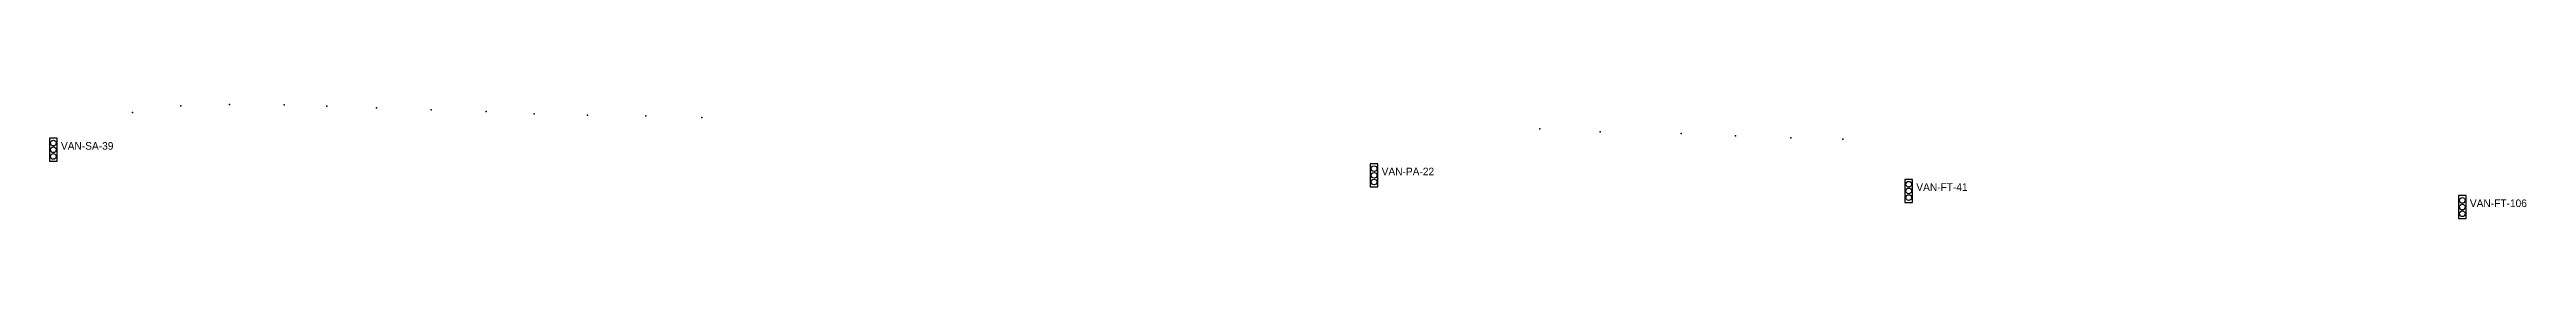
# Model space of a CAD drawing. Header units: inches. Extents: x 486474 to 494239, y 5455982 to 5460069.
# Drawn here: x 492039 to 492691, y 5457380 to 5457410 of the extents above; entities that cross this region are included whole.
import ezdxf

# ---------------------------------------------------------------- set-up
doc = ezdxf.new("R2010")
doc.units = ezdxf.units.IN
doc.header["$MEASUREMENT"] = 0
doc.layers.add('Parking Meters', color=10, linetype='Continuous')
doc.layers.add('Traffic Signals', color=10, linetype='Continuous')

msp = doc.modelspace()

# ---------------------------------------------------------------- texts
at = {"layer": 'Traffic Signals', "color": 1}
for s, p in [('VAN-SA-39', (492042.08, 5457398.55)), ('VAN-PA-22', (492389.92, 5457391.83)), ('VAN-FT-41', (492530.74, 5457387.73)), ('VAN-FT-106', (492676.54, 5457383.49))]:
    msp.add_text(s, height=2, dxfattribs=at).set_placement(p)

# ---------------------------------------------------------------- linework, layer by layer
at = {"layer": 'Parking Meters', "color": 7}
for p in [(492060.92, 5457408.31), (492060.92, 5457408.31), (492073.64, 5457410.05), (492073.64, 5457410.05), (492086.44, 5457410.43), (492086.44, 5457410.43), (492100.88, 5457410.3), (492100.88, 5457410.3), (492112.14, 5457409.98), (492112.14, 5457409.98), (492125.22, 5457409.54), (492125.22, 5457409.54), (492139.6, 5457409.01), (492139.6, 5457409.01), (492154.11, 5457408.59), (492154.11, 5457408.59), (492166.72, 5457407.98), (492166.72, 5457407.98), (492180.73, 5457407.59), (492180.73, 5457407.59), (492196.13, 5457407.43), (492196.13, 5457407.43), (492210.84, 5457407), (492210.84, 5457407), (492431.57, 5457404.04), (492431.57, 5457404.04), (492447.51, 5457403.26), (492447.51, 5457403.26), (492468.8, 5457402.85), (492468.8, 5457402.85), (492483.11, 5457402.21), (492483.11, 5457402.21), (492497.68, 5457401.63), (492497.68, 5457401.63), (492511.43, 5457401.29), (492511.43, 5457401.29)]:
    msp.add_point(p, dxfattribs=at)
at = {"layer": 'Traffic Signals', "color": 1}
for points in [[(492039.08, 5457395.55), (492041.08, 5457395.55), (492041.08, 5457401.55), (492039.08, 5457401.55)], [(492386.92, 5457388.83), (492388.92, 5457388.83), (492388.92, 5457394.83), (492386.92, 5457394.83)], [(492527.74, 5457384.73), (492529.74, 5457384.73), (492529.74, 5457390.73), (492527.74, 5457390.73)], [(492673.54, 5457380.49), (492675.54, 5457380.49), (492675.54, 5457386.49), (492673.54, 5457386.49)]]:
    msp.add_lwpolyline(points, close=True, dxfattribs=at)
for centre in [(492040.08, 5457400.3), (492040.08, 5457398.55), (492040.08, 5457396.8), (492387.92, 5457393.58), (492387.92, 5457391.83), (492387.92, 5457390.08), (492528.74, 5457389.48), (492528.74, 5457387.73), (492528.74, 5457385.98), (492674.54, 5457385.24), (492674.54, 5457383.49), (492674.54, 5457381.74)]:
    msp.add_circle(centre, 0.75, dxfattribs=at)

msp.set_redraw_order([(e.dxf.handle, doc.entitydb.next_handle()) for e in msp.query("TEXT MTEXT ATTDEF DIMENSION ARC_DIMENSION")])  # texts and dimensions are drawn at this point

doc.saveas('drawing.dxf')
